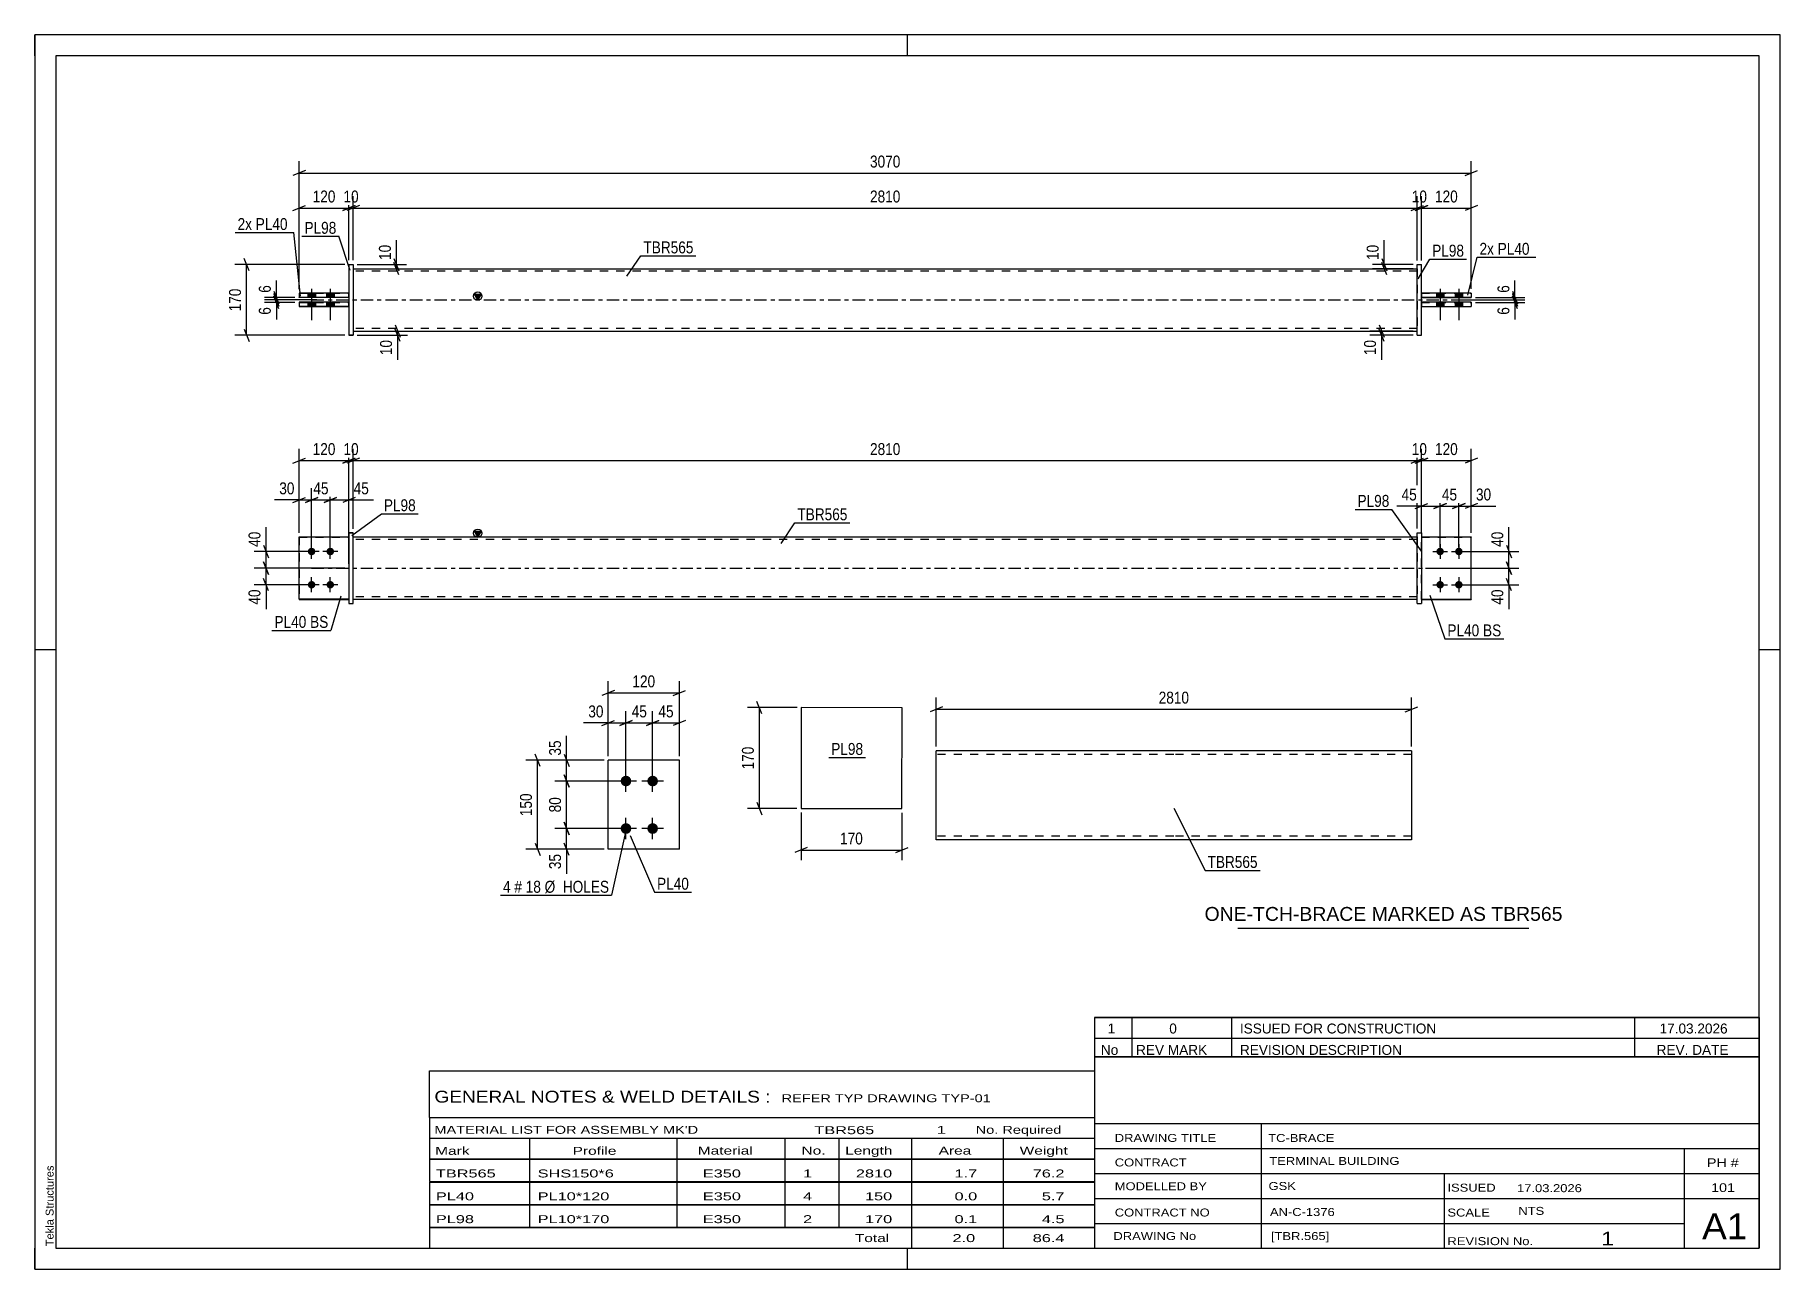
# Paper-space layout 'Layout1' of a CAD drawing. Header units: millimetres. Extents: x 0 to 420, y 0 to 297.
# The model-space entities are those that its viewports show. They can reach past a viewport. Long polylines and large blocks are cut down to what shows.
import ezdxf

# ---------------------------------------------------------------- set-up
doc = ezdxf.new("R2010")
doc.units = ezdxf.units.MM
doc.linetypes.add('DXK_LINE_DOT2', pattern=[3.9198, 1.9599, -1.9599])
doc.linetypes.add('DXK_LINE_DOT3', pattern=[5.9187, 2.979, -0.9799, 0.9799, -0.9799])
doc.layers.add('Viewport layer', color=7, linetype='Continuous', plot=False)
doc.styles.add('Arial', font='ARIAL.TTF', dxfattribs={"height": 0.2})
doc.styles.add('Arial Narrow', font='ARIALN.TTF', dxfattribs={"height": 0.2})

# ---------------------------------------------------------------- blocks, each defined once
blk = doc.blocks.new('Unknown-582686256-1133')
at = {"color": 5, "linetype": 'Continuous'}
for p, q in [((420, 297), (0, 297)), ((0, 297), (0, 0)), ((0, 292), (0, 297)), ((210, 292), (210, 297)), ((420, 0), (420, 297)), ((415, 292), (5, 292)), ((5, 292), (5, 5)), ((415, 5), (415, 292)), ((5, 149), (0, 149)), ((420, 149), (415, 149)), ((0, 0), (0, 5)), ((5, 5), (415, 5)), ((210, 0), (210, 5)), ((0, 0), (420, 0))]:
    blk.add_line(p, q, dxfattribs=at)
at = {"color": 174, "linetype": 'Continuous', "style": 'Arial'}
blk.add_text('Tekla Structures', height=1.9102, rotation=90, dxfattribs=at).set_placement((4.5, 5.5))
blk = doc.blocks.new('Part-582686256-2119 - 2115')
at = {"color": 2, "linetype": 'Continuous'}
for p, q in [((184.41, 135.12), (184.37, 110.84)), ((208.69, 135.09), (184.41, 135.12)), ((208.66, 110.8), (208.69, 135.09)), ((184.37, 110.84), (208.66, 110.8))]:
    blk.add_line(p, q, dxfattribs=at)
blk = doc.blocks.new('Part-582686256-1702 - 1676')
at = {"color": 7, "linetype": 'DXK_LINE_DOT2'}
for p, q in [((333.69, 161.17), (333.69, 176.18)), ((333.69, 176.18), (345.69, 176.18)), ((333.69, 176.17), (345.69, 176.17)), ((345.69, 176.18), (345.69, 176.17)), ((345.69, 161.18), (345.69, 176.18)), ((333.69, 161.18), (333.69, 161.17))]:
    blk.add_line(p, q, dxfattribs=at)
at = {"color": 2, "linetype": 'Continuous'}
for p, q in [((333.69, 161.18), (345.69, 161.18)), ((333.69, 161.17), (345.69, 161.17)), ((345.69, 161.18), (345.69, 161.18)), ((345.69, 161.18), (345.69, 161.17)), ((345.69, 161.17), (345.69, 161.18))]:
    blk.add_line(p, q, dxfattribs=at)
blk = doc.blocks.new('Part-582686256-1707 - 1676')
at = {"color": 2, "linetype": 'Continuous'}
for p, q in [((333.69, 176.18), (345.69, 176.18)), ((345.69, 161.18), (345.69, 176.18)), ((333.69, 161.18), (345.69, 161.18)), ((333.69, 161.18), (345.69, 161.18))]:
    blk.add_line(p, q, dxfattribs=at)
at = {"color": 7, "linetype": 'DXK_LINE_DOT2'}
for p, q in [((333.69, 176.18), (345.69, 176.18)), ((333.69, 161.18), (333.69, 176.18)), ((345.69, 176.18), (345.69, 176.18)), ((333.69, 161.18), (333.69, 161.18))]:
    blk.add_line(p, q, dxfattribs=at)
blk = doc.blocks.new('Part-582686256-1712 - 1676')
at = {"color": 2, "linetype": 'Continuous'}
for p, q in [((332.69, 177.21), (333.69, 177.21)), ((332.69, 160.21), (332.69, 177.21)), ((333.69, 177.21), (333.69, 160.15)), ((332.69, 160.21), (332.69, 160.15)), ((332.69, 160.15), (332.69, 160.21)), ((332.69, 160.21), (333.69, 160.21)), ((332.69, 160.15), (333.69, 160.15))]:
    blk.add_line(p, q, dxfattribs=at)
at = {"color": 7, "linetype": 'DXK_LINE_DOT2'}
blk.add_line((332.69, 177.15), (333.69, 177.15), dxfattribs=at)
blk = doc.blocks.new('Part-582686256-1717 - 1676')
at = {"color": 7, "linetype": 'DXK_LINE_DOT2'}
for p, q in [((63.59, 176.18), (75.59, 176.18)), ((63.59, 176.18), (63.59, 161.18)), ((63.59, 176.17), (75.59, 176.17)), ((75.59, 176.17), (75.59, 176.18)), ((75.59, 176.18), (75.59, 161.17))]:
    blk.add_line(p, q, dxfattribs=at)
at = {"color": 2, "linetype": 'Continuous'}
for p, q in [((75.59, 161.18), (63.59, 161.18)), ((63.59, 161.18), (63.59, 161.17)), ((63.59, 161.18), (63.59, 161.18)), ((63.59, 161.18), (63.59, 161.17)), ((63.59, 161.17), (75.59, 161.17))]:
    blk.add_line(p, q, dxfattribs=at)
blk = doc.blocks.new('Part-582686256-1722 - 1676')
at = {"color": 2, "linetype": 'Continuous'}
for p, q in [((63.59, 176.18), (75.59, 176.18)), ((63.59, 161.18), (63.59, 176.18)), ((63.59, 161.18), (75.59, 161.18)), ((75.59, 161.18), (63.59, 161.18)), ((63.59, 161.18), (63.59, 161.18))]:
    blk.add_line(p, q, dxfattribs=at)
at = {"color": 7, "linetype": 'DXK_LINE_DOT2'}
for p, q in [((63.59, 176.18), (75.59, 176.18)), ((75.59, 176.18), (75.59, 176.18)), ((75.59, 176.18), (75.59, 161.18))]:
    blk.add_line(p, q, dxfattribs=at)
blk = doc.blocks.new('Part-582686256-1727 - 1676')
at = {"color": 2, "linetype": 'Continuous'}
for p, q in [((76.59, 177.21), (75.59, 177.21)), ((75.59, 177.21), (75.59, 160.15)), ((76.59, 160.15), (76.59, 177.21)), ((75.59, 160.21), (76.59, 160.21)), ((75.59, 160.15), (76.59, 160.15)), ((76.59, 160.21), (76.59, 160.15))]:
    blk.add_line(p, q, dxfattribs=at)
at = {"color": 7, "linetype": 'DXK_LINE_DOT2'}
blk.add_line((75.59, 177.15), (76.59, 177.15), dxfattribs=at)
blk = doc.blocks.new('Part-582686256-1732 - 1676')
at = {"linetype": 'Continuous'}
blk.add_hatch(color=2, dxfattribs=at).paths.add_polyline_path([(106.59, 176.18), (105.79, 177.58), (107.39, 177.58)])
at = {"color": 2, "linetype": 'Continuous'}
for p, q in [((106.59, 176.18), (105.79, 177.58)), ((105.79, 177.58), (107.39, 177.58)), ((107.39, 177.58), (106.59, 176.18)), ((76.59, 176.18), (204.59, 176.18)), ((204.69, 176.18), (332.69, 176.18)), ((76.59, 161.18), (204.59, 161.18)), ((204.69, 161.18), (332.69, 161.18))]:
    blk.add_line(p, q, dxfattribs=at)
at = {"color": 7, "linetype": 'DXK_LINE_DOT2'}
for p, q in [((76.59, 161.18), (76.59, 176.18)), ((204.59, 175.58), (76.59, 175.58)), ((332.69, 175.58), (204.69, 175.58)), ((332.69, 176.18), (332.69, 161.18)), ((204.59, 161.78), (76.59, 161.78)), ((332.69, 161.78), (204.69, 161.78))]:
    blk.add_line(p, q, dxfattribs=at)
at = {"color": 7, "linetype": 'DXK_LINE_DOT3'}
for p, q in [((66.59, 168.68), (204.59, 168.68)), ((204.69, 168.68), (342.69, 168.68))]:
    blk.add_line(p, q, dxfattribs=at)
at = {"color": 2, "linetype": 'Continuous'}
blk.add_circle((106.59, 177.08), 1, dxfattribs=at)
blk = doc.blocks.new('Bolt-582686256-1733 - 1676')
at = {"linetype": 'Continuous'}
for points in [[(338.19, 173.58), (338.37, 173.56), (338.55, 173.51), (338.72, 173.41), (338.86, 173.29), (338.97, 173.13), (339.04, 172.96), (339.08, 172.78), (339.08, 172.59), (339.04, 172.41), (338.97, 172.23), (338.86, 172.08), (338.72, 171.96), (338.55, 171.86), (338.37, 171.8), (338.19, 171.78), (338, 171.8), (337.82, 171.86), (337.66, 171.96), (337.52, 172.08), (337.41, 172.23), (337.33, 172.41), (337.29, 172.59), (337.29, 172.78), (337.33, 172.96), (337.41, 173.13), (337.52, 173.29), (337.66, 173.41), (337.82, 173.51), (338, 173.56)], [(342.69, 173.58), (342.87, 173.56), (343.05, 173.51), (343.22, 173.41), (343.36, 173.29), (343.47, 173.13), (343.54, 172.96), (343.58, 172.78), (343.58, 172.59), (343.54, 172.41), (343.47, 172.23), (343.36, 172.08), (343.22, 171.96), (343.05, 171.86), (342.87, 171.8), (342.69, 171.78), (342.5, 171.8), (342.32, 171.86), (342.16, 171.96), (342.02, 172.08), (341.91, 172.23), (341.83, 172.41), (341.79, 172.59), (341.79, 172.78), (341.83, 172.96), (341.91, 173.13), (342.02, 173.29), (342.16, 173.41), (342.32, 173.51), (342.5, 173.56)], [(338.19, 165.58), (338.37, 165.56), (338.55, 165.51), (338.72, 165.41), (338.86, 165.29), (338.97, 165.13), (339.04, 164.96), (339.08, 164.78), (339.08, 164.59), (339.04, 164.41), (338.97, 164.23), (338.86, 164.08), (338.72, 163.96), (338.55, 163.86), (338.37, 163.8), (338.19, 163.78), (338, 163.8), (337.82, 163.86), (337.66, 163.96), (337.52, 164.08), (337.41, 164.23), (337.33, 164.41), (337.29, 164.59), (337.29, 164.78), (337.33, 164.96), (337.41, 165.13), (337.52, 165.29), (337.66, 165.41), (337.82, 165.51), (338, 165.56)], [(342.69, 165.58), (342.87, 165.56), (343.05, 165.51), (343.22, 165.41), (343.36, 165.29), (343.47, 165.13), (343.54, 164.96), (343.58, 164.78), (343.58, 164.59), (343.54, 164.41), (343.47, 164.23), (343.36, 164.08), (343.22, 163.96), (343.05, 163.86), (342.87, 163.8), (342.69, 163.78), (342.5, 163.8), (342.32, 163.86), (342.16, 163.96), (342.02, 164.08), (341.91, 164.23), (341.83, 164.41), (341.79, 164.59), (341.79, 164.78), (341.83, 164.96), (341.91, 165.13), (342.02, 165.29), (342.16, 165.41), (342.32, 165.51), (342.5, 165.56)]]:
    blk.add_hatch(color=1, dxfattribs=at).paths.add_polyline_path(points)
at = {"color": 1, "linetype": 'Continuous'}
for p, q in [((336.39, 172.68), (339.99, 172.68)), ((338.19, 174.48), (338.19, 170.88)), ((340.89, 172.68), (344.49, 172.68)), ((342.69, 174.48), (342.69, 170.88)), ((336.39, 164.68), (339.99, 164.68)), ((338.19, 166.48), (338.19, 162.88)), ((340.89, 164.68), (344.49, 164.68)), ((342.69, 166.48), (342.69, 162.88))]:
    blk.add_line(p, q, dxfattribs=at)
blk = doc.blocks.new('Bolt-582686256-1734 - 1676')
at = {"linetype": 'Continuous'}
for points in [[(66.59, 171.78), (66.4, 171.8), (66.22, 171.86), (66.06, 171.96), (65.92, 172.08), (65.81, 172.23), (65.73, 172.41), (65.69, 172.59), (65.69, 172.78), (65.73, 172.96), (65.81, 173.13), (65.92, 173.29), (66.06, 173.41), (66.22, 173.51), (66.4, 173.56), (66.59, 173.58), (66.77, 173.56), (66.95, 173.51), (67.12, 173.41), (67.26, 173.29), (67.37, 173.13), (67.44, 172.96), (67.48, 172.78), (67.48, 172.59), (67.44, 172.41), (67.37, 172.23), (67.26, 172.08), (67.12, 171.96), (66.95, 171.86), (66.77, 171.8)], [(71.09, 171.78), (70.9, 171.8), (70.72, 171.86), (70.56, 171.96), (70.42, 172.08), (70.31, 172.23), (70.23, 172.41), (70.19, 172.59), (70.19, 172.78), (70.23, 172.96), (70.31, 173.13), (70.42, 173.29), (70.56, 173.41), (70.72, 173.51), (70.9, 173.56), (71.09, 173.58), (71.27, 173.56), (71.45, 173.51), (71.62, 173.41), (71.76, 173.29), (71.87, 173.13), (71.94, 172.96), (71.98, 172.78), (71.98, 172.59), (71.94, 172.41), (71.87, 172.23), (71.76, 172.08), (71.62, 171.96), (71.45, 171.86), (71.27, 171.8)], [(66.59, 163.78), (66.4, 163.8), (66.22, 163.86), (66.06, 163.96), (65.92, 164.08), (65.81, 164.23), (65.73, 164.41), (65.69, 164.59), (65.69, 164.78), (65.73, 164.96), (65.81, 165.13), (65.92, 165.29), (66.06, 165.41), (66.22, 165.51), (66.4, 165.56), (66.59, 165.58), (66.77, 165.56), (66.95, 165.51), (67.12, 165.41), (67.26, 165.29), (67.37, 165.13), (67.44, 164.96), (67.48, 164.78), (67.48, 164.59), (67.44, 164.41), (67.37, 164.23), (67.26, 164.08), (67.12, 163.96), (66.95, 163.86), (66.77, 163.8)], [(71.09, 163.78), (70.9, 163.8), (70.72, 163.86), (70.56, 163.96), (70.42, 164.08), (70.31, 164.23), (70.23, 164.41), (70.19, 164.59), (70.19, 164.78), (70.23, 164.96), (70.31, 165.13), (70.42, 165.29), (70.56, 165.41), (70.72, 165.51), (70.9, 165.56), (71.09, 165.58), (71.27, 165.56), (71.45, 165.51), (71.62, 165.41), (71.76, 165.29), (71.87, 165.13), (71.94, 164.96), (71.98, 164.78), (71.98, 164.59), (71.94, 164.41), (71.87, 164.23), (71.76, 164.08), (71.62, 163.96), (71.45, 163.86), (71.27, 163.8)]]:
    blk.add_hatch(color=1, dxfattribs=at).paths.add_polyline_path(points)
at = {"color": 1, "linetype": 'Continuous'}
for p, q in [((68.39, 172.68), (64.79, 172.68)), ((66.59, 170.88), (66.59, 174.48)), ((72.89, 172.68), (69.29, 172.68)), ((71.09, 170.88), (71.09, 174.48)), ((68.39, 164.68), (64.79, 164.68)), ((66.59, 162.88), (66.59, 166.48)), ((72.89, 164.68), (69.29, 164.68)), ((71.09, 162.88), (71.09, 166.48))]:
    blk.add_line(p, q, dxfattribs=at)
blk = doc.blocks.new('Part-582686256-1425 - 1360')
at = {"color": 2, "linetype": 'Continuous'}
for p, q in [((75.59, 241.77), (76.59, 241.77)), ((75.59, 241.77), (75.59, 224.77)), ((76.59, 241.77), (76.59, 224.71)), ((76.59, 224.77), (75.59, 224.77)), ((75.59, 224.77), (75.59, 224.71)), ((75.59, 224.77), (75.59, 224.71)), ((75.59, 224.71), (76.59, 224.71))]:
    blk.add_line(p, q, dxfattribs=at)
at = {"color": 7, "linetype": 'DXK_LINE_DOT2'}
for p, q in [((75.59, 241.71), (76.59, 241.71)), ((76.59, 241.71), (76.59, 241.77))]:
    blk.add_line(p, q, dxfattribs=at)
blk = doc.blocks.new('Part-582686256-1393 - 1360')
at = {"color": 2, "linetype": 'Continuous'}
for p, q in [((345.69, 234.87), (333.69, 234.87)), ((333.69, 233.87), (345.69, 233.87)), ((333.69, 233.82), (345.69, 233.82)), ((345.69, 234.87), (345.69, 233.82))]:
    blk.add_line(p, q, dxfattribs=at)
at = {"color": 7, "linetype": 'DXK_LINE_DOT2'}
for p, q in [((333.69, 234.87), (333.69, 233.82)), ((333.69, 234.82), (345.69, 234.82))]:
    blk.add_line(p, q, dxfattribs=at)
blk = doc.blocks.new('Part-582686256-1410 - 1360')
at = {"linetype": 'Continuous'}
blk.add_hatch(color=2, dxfattribs=at).paths.add_polyline_path([(106.59, 233.24), (105.79, 234.64), (107.39, 234.64)])
at = {"color": 2, "linetype": 'Continuous'}
for p, q in [((76.59, 240.74), (204.59, 240.74)), ((204.69, 240.74), (332.69, 240.74)), ((106.59, 233.24), (105.79, 234.64)), ((105.79, 234.64), (107.39, 234.64)), ((107.39, 234.64), (106.59, 233.24)), ((76.59, 225.74), (204.59, 225.74)), ((204.69, 225.74), (332.69, 225.74))]:
    blk.add_line(p, q, dxfattribs=at)
at = {"color": 7, "linetype": 'DXK_LINE_DOT2'}
for p, q in [((76.59, 240.74), (76.59, 225.74)), ((204.59, 240.14), (76.59, 240.14)), ((332.69, 240.14), (204.69, 240.14)), ((332.69, 240.74), (332.69, 225.74)), ((204.59, 226.34), (76.59, 226.34)), ((332.69, 226.34), (204.69, 226.34))]:
    blk.add_line(p, q, dxfattribs=at)
at = {"color": 7, "linetype": 'DXK_LINE_DOT3'}
for p, q in [((66.59, 233.24), (204.59, 233.24)), ((204.69, 233.24), (342.69, 233.24))]:
    blk.add_line(p, q, dxfattribs=at)
at = {"color": 2, "linetype": 'Continuous'}
blk.add_circle((106.59, 234.14), 1, dxfattribs=at)
blk = doc.blocks.new('Bolt-582686256-1394 - 1360')
at = {"linetype": 'Continuous'}
for points in [[(65.69, 233.86), (67.49, 233.86), (67.49, 234.86), (65.69, 234.86)], [(65.69, 233.83), (67.49, 233.83), (67.49, 234.83), (65.69, 234.83)], [(65.69, 231.66), (67.49, 231.66), (67.49, 232.66), (65.69, 232.66)], [(65.69, 231.63), (67.49, 231.63), (67.49, 232.63), (65.69, 232.63)], [(70.19, 233.86), (71.99, 233.86), (71.99, 234.86), (70.19, 234.86)], [(70.19, 233.83), (71.99, 233.83), (71.99, 234.83), (70.19, 234.83)], [(70.19, 231.66), (71.99, 231.66), (71.99, 232.66), (70.19, 232.66)], [(70.19, 231.63), (71.99, 231.63), (71.99, 232.63), (70.19, 232.63)]]:
    blk.add_hatch(color=1, dxfattribs=at).paths.add_polyline_path(points)
at = {"color": 1, "linetype": 'Continuous'}
for p, q in [((66.59, 235.86), (66.59, 228.36)), ((66.59, 235.83), (66.59, 228.33)), ((71.09, 235.86), (71.09, 228.36)), ((71.09, 235.83), (71.09, 228.33)), ((65.69, 234.86), (65.69, 233.86)), ((65.69, 234.83), (65.69, 233.83)), ((65.69, 232.66), (65.69, 231.66)), ((65.69, 232.63), (65.69, 231.63)), ((67.49, 234.86), (67.49, 233.86)), ((67.49, 234.83), (67.49, 233.83)), ((67.49, 232.66), (67.49, 231.66)), ((67.49, 232.63), (67.49, 231.63)), ((70.19, 234.86), (70.19, 233.86)), ((70.19, 234.83), (70.19, 233.83)), ((70.19, 232.66), (70.19, 231.66)), ((70.19, 232.63), (70.19, 231.63)), ((71.99, 234.86), (71.99, 233.86)), ((71.99, 234.83), (71.99, 233.83)), ((71.99, 232.66), (71.99, 231.66)), ((71.99, 232.63), (71.99, 231.63))]:
    blk.add_line(p, q, dxfattribs=at)
blk = doc.blocks.new('Bolt-582686256-1395 - 1360')
at = {"linetype": 'Continuous'}
for points in [[(339.09, 234.86), (337.29, 234.86), (337.29, 233.86), (339.09, 233.86)], [(339.09, 234.83), (337.29, 234.83), (337.29, 233.83), (339.09, 233.83)], [(339.09, 232.66), (337.29, 232.66), (337.29, 231.66), (339.09, 231.66)], [(339.09, 232.63), (337.29, 232.63), (337.29, 231.63), (339.09, 231.63)], [(343.59, 234.86), (341.79, 234.86), (341.79, 233.86), (343.59, 233.86)], [(343.59, 234.83), (341.79, 234.83), (341.79, 233.83), (343.59, 233.83)], [(343.59, 232.66), (341.79, 232.66), (341.79, 231.66), (343.59, 231.66)], [(343.59, 232.63), (341.79, 232.63), (341.79, 231.63), (343.59, 231.63)]]:
    blk.add_hatch(color=1, dxfattribs=at).paths.add_polyline_path(points)
at = {"color": 1, "linetype": 'Continuous'}
for p, q in [((338.19, 235.86), (338.19, 228.36)), ((338.19, 235.83), (338.19, 228.33)), ((342.69, 235.86), (342.69, 228.36)), ((342.69, 235.83), (342.69, 228.33)), ((337.29, 234.86), (337.29, 233.86)), ((337.29, 234.83), (337.29, 233.83)), ((337.29, 232.66), (337.29, 231.66)), ((337.29, 232.63), (337.29, 231.63)), ((339.09, 234.86), (339.09, 233.86)), ((339.09, 234.83), (339.09, 233.83)), ((339.09, 232.66), (339.09, 231.66)), ((339.09, 232.63), (339.09, 231.63)), ((341.79, 234.86), (341.79, 233.86)), ((341.79, 234.83), (341.79, 233.83)), ((341.79, 232.66), (341.79, 231.66)), ((341.79, 232.63), (341.79, 231.63)), ((343.59, 234.86), (343.59, 233.86)), ((343.59, 234.83), (343.59, 233.83)), ((343.59, 232.66), (343.59, 231.66)), ((343.59, 232.63), (343.59, 231.63))]:
    blk.add_line(p, q, dxfattribs=at)
blk = doc.blocks.new('Part-582686256-1430 - 1360')
at = {"color": 2, "linetype": 'Continuous'}
for p, q in [((75.59, 232.67), (63.59, 232.67)), ((63.59, 232.67), (63.59, 231.67)), ((63.59, 231.67), (75.59, 231.67)), ((63.59, 231.62), (63.59, 231.67)), ((63.59, 231.67), (63.59, 231.62)), ((75.59, 231.62), (63.59, 231.62))]:
    blk.add_line(p, q, dxfattribs=at)
at = {"color": 7, "linetype": 'DXK_LINE_DOT2'}
for p, q in [((63.59, 232.62), (75.59, 232.62)), ((75.59, 231.62), (75.59, 232.67))]:
    blk.add_line(p, q, dxfattribs=at)
blk = doc.blocks.new('Part-582686256-1435 - 1360')
at = {"color": 2, "linetype": 'Continuous'}
for p, q in [((75.59, 234.87), (63.59, 234.87)), ((63.59, 234.87), (63.59, 233.87)), ((63.59, 233.87), (75.59, 233.87)), ((63.59, 233.82), (63.59, 233.87)), ((63.59, 233.87), (63.59, 233.82)), ((75.59, 233.82), (63.59, 233.82))]:
    blk.add_line(p, q, dxfattribs=at)
at = {"color": 7, "linetype": 'DXK_LINE_DOT2'}
for p, q in [((63.59, 234.82), (75.59, 234.82)), ((75.59, 233.82), (75.59, 234.87))]:
    blk.add_line(p, q, dxfattribs=at)
blk = doc.blocks.new('Part-582686256-1440 - 1360')
at = {"color": 2, "linetype": 'Continuous'}
for p, q in [((332.69, 224.77), (332.69, 241.77)), ((332.69, 241.77), (333.69, 241.77)), ((333.69, 224.77), (333.69, 241.77)), ((332.69, 224.77), (333.69, 224.77)), ((332.69, 224.77), (332.69, 224.71)), ((332.69, 224.71), (332.69, 224.77)), ((332.69, 224.71), (333.69, 224.71)), ((333.69, 224.71), (333.69, 224.77)), ((333.69, 224.77), (333.69, 224.71))]:
    blk.add_line(p, q, dxfattribs=at)
at = {"color": 7, "linetype": 'DXK_LINE_DOT2'}
for q in [(332.69, 241.77), (333.69, 241.71)]:
    blk.add_line((332.69, 241.71), q, dxfattribs=at)
blk = doc.blocks.new('Part-582686256-1445 - 1360')
at = {"color": 2, "linetype": 'Continuous'}
for p, q in [((345.69, 232.67), (333.69, 232.67)), ((333.69, 231.67), (345.69, 231.67)), ((333.69, 231.62), (345.69, 231.62)), ((345.69, 232.67), (345.69, 231.62))]:
    blk.add_line(p, q, dxfattribs=at)
at = {"color": 7, "linetype": 'DXK_LINE_DOT2'}
for p, q in [((333.69, 232.67), (333.69, 231.62)), ((333.69, 232.62), (345.69, 232.62))]:
    blk.add_line(p, q, dxfattribs=at)
blk = doc.blocks.new('Part-582686256-2098 - 2092')
at = {"color": 2, "linetype": 'Continuous'}
for p, q in [((274.06, 124.73), (216.92, 124.73)), ((216.92, 103.43), (216.92, 124.73)), ((331.3, 124.73), (274.16, 124.73)), ((331.3, 124.73), (331.3, 124.6)), ((331.3, 124.6), (331.3, 123.02)), ((331.3, 123.02), (331.3, 103.3)), ((216.92, 103.3), (216.92, 103.43)), ((274.06, 103.3), (216.92, 103.3)), ((331.3, 103.3), (274.16, 103.3))]:
    blk.add_line(p, q, dxfattribs=at)
at = {"color": 7, "linetype": 'DXK_LINE_DOT2'}
for p, q in [((274.06, 123.87), (216.92, 123.87)), ((331.3, 123.87), (274.16, 123.87)), ((331.3, 124.23), (331.3, 123.02)), ((216.92, 104.16), (216.92, 104.22)), ((274.06, 104.16), (216.92, 104.16)), ((216.92, 103.3), (216.92, 103.3)), ((331.3, 104.16), (274.16, 104.16)), ((331.3, 104.22), (331.3, 104.36)), ((331.3, 104.16), (331.3, 104.22)), ((331.3, 104.16), (331.3, 104.22))]:
    blk.add_line(p, q, dxfattribs=at)
blk = doc.blocks.new('Bolt-582686256-3823 - 3821')
at = {"linetype": 'Continuous'}
for points in [[(142.25, 116.16, -1), (142.25, 118.73, -1)], [(148.67, 116.16, -1), (148.67, 118.73, -1)], [(142.25, 104.73, -1), (142.25, 107.31, -1)], [(148.67, 104.73, -1), (148.67, 107.31, -1)]]:
    blk.add_hatch(color=1, dxfattribs=at).paths.add_polyline_path(points)
at = {"color": 1, "linetype": 'Continuous'}
for p, q in [((142.25, 114.88), (142.25, 120.02)), ((148.67, 114.88), (148.67, 120.02)), ((144.82, 117.45), (139.67, 117.45)), ((151.25, 117.45), (146.1, 117.45)), ((144.82, 106.02), (139.67, 106.02)), ((142.25, 103.45), (142.25, 108.59)), ((151.25, 106.02), (146.1, 106.02)), ((148.67, 103.45), (148.67, 108.59))]:
    blk.add_line(p, q, dxfattribs=at)
blk = doc.blocks.new('Part-582686256-3822 - 3821')
at = {"color": 2, "linetype": 'Continuous'}
for p, q in [((155.1, 122.45), (137.96, 122.45)), ((137.96, 101.02), (137.96, 122.45)), ((155.1, 101.02), (155.1, 122.45)), ((155.1, 101.02), (137.96, 101.02))]:
    blk.add_line(p, q, dxfattribs=at)
blk = doc.blocks.new('StraightDimension-582686256-2121 - 2115')
at = {"color": 7, "linetype": 'Continuous'}
for p, q in [((183.41, 135.12), (171.52, 135.12)), ((174.97, 133.62), (173.77, 136.62)), ((174.37, 110.84), (174.37, 135.12)), ((183.37, 110.84), (171.52, 110.84)), ((173.77, 112.34), (174.97, 109.34))]:
    blk.add_line(p, q, dxfattribs=at)
at = {"color": 0}
blk.add_wipeout([(173.62, 126.32), (169.42, 126.32), (169.42, 119.64), (173.62, 119.64)], dxfattribs=at)
at = {"color": 3, "style": 'Arial Narrow'}
blk.add_text('170', height=2.863, rotation=90.0002, dxfattribs=at).set_placement((173.02, 120.24))
blk = doc.blocks.new('StraightDimension-582686256-2128 - 2115')
at = {"color": 7, "linetype": 'Continuous'}
for p, q in [((184.37, 109.84), (184.37, 98.44)), ((208.66, 109.8), (208.66, 98.44)), ((185.87, 101.44), (182.87, 100.24)), ((184.37, 100.84), (208.66, 100.84)), ((207.16, 100.24), (210.16, 101.44))]:
    blk.add_line(p, q, dxfattribs=at)
at = {"color": 0}
blk.add_wipeout([(199.86, 101.59), (199.86, 105.79), (193.17, 105.79), (193.17, 101.59)], dxfattribs=at)
at = {"color": 3, "style": 'Arial Narrow'}
blk.add_text('170', height=2.863, dxfattribs=at).set_placement((193.77, 102.19))
blk = doc.blocks.new('StraightDimension-582686256-1836 - 1676')
at = {"color": 7, "linetype": 'Continuous'}
for p, q in [((69.59, 184.5), (72.59, 185.7)), ((71.09, 173.68), (71.09, 187.95)), ((71.09, 185.1), (75.59, 185.1)), ((77.09, 185.7), (74.09, 184.5)), ((75.59, 177.18), (75.59, 187.95))]:
    blk.add_line(p, q, dxfattribs=at)
at = {"color": 0}
blk.add_wipeout([(80.97, 185.85), (80.97, 190.05), (76.11, 190.05), (76.11, 185.85)], dxfattribs=at)
at = {"color": 7, "linetype": 'Continuous'}
blk.add_line((75.59, 185.1), (81.49, 185.1), dxfattribs=at)
blk.add_line((75.59, 185.1), (81.49, 185.1), dxfattribs=at)
at = {"color": 3, "style": 'Arial Narrow'}
blk.add_text('45', height=2.863, dxfattribs=at).set_placement((76.71, 186.45))
blk = doc.blocks.new('StraightDimension-582686256-1807 - 1676')
at = {"color": 7, "linetype": 'Continuous'}
for p, q in [((342.69, 173.68), (342.69, 186.47)), ((345.69, 177.18), (345.69, 186.47)), ((341.19, 183.02), (344.19, 184.22)), ((342.69, 183.62), (345.69, 183.62)), ((347.19, 184.22), (344.19, 183.02))]:
    blk.add_line(p, q, dxfattribs=at)
at = {"color": 0}
blk.add_wipeout([(351.07, 184.37), (351.07, 188.57), (346.21, 188.57), (346.21, 184.37)], dxfattribs=at)
at = {"color": 7, "linetype": 'Continuous'}
blk.add_line((345.69, 183.62), (351.59, 183.62), dxfattribs=at)
blk.add_line((345.69, 183.62), (351.59, 183.62), dxfattribs=at)
at = {"color": 3, "style": 'Arial Narrow'}
blk.add_text('30', height=2.863, dxfattribs=at).set_placement((346.81, 184.97))
blk = doc.blocks.new('StraightDimension-582686256-1738 - 1676')
at = {"color": 7, "linetype": 'Continuous'}
for p, q in [((63.59, 177.18), (63.59, 197.4)), ((75.59, 169.68), (75.59, 197.4)), ((62.09, 193.95), (65.09, 195.15)), ((63.59, 194.55), (75.59, 194.55)), ((77.09, 195.15), (74.09, 193.95))]:
    blk.add_line(p, q, dxfattribs=at)
at = {"color": 0}
blk.add_wipeout([(72.93, 195.3), (72.93, 199.5), (66.25, 199.5), (66.25, 195.3)], dxfattribs=at)
at = {"color": 3, "style": 'Arial Narrow'}
blk.add_text('120', height=2.863, dxfattribs=at).set_placement((66.85, 195.9))
blk = doc.blocks.new('StraightDimension-582686256-1747 - 1676')
at = {"color": 7, "linetype": 'Continuous'}
for p, q in [((75.59, 169.68), (75.59, 197.4)), ((76.59, 178.15), (76.59, 197.4)), ((74.09, 193.95), (77.09, 195.15)), ((78.09, 195.15), (75.09, 193.95)), ((75.59, 194.55), (76.59, 194.55))]:
    blk.add_line(p, q, dxfattribs=at)
at = {"color": 0}
blk.add_wipeout([(78.52, 195.3), (78.52, 199.5), (73.66, 199.5), (73.66, 195.3)], dxfattribs=at)
at = {"color": 3, "style": 'Arial Narrow'}
blk.add_text('10', height=2.863, dxfattribs=at).set_placement((74.26, 195.9))
blk = doc.blocks.new('StraightDimension-582686256-1754 - 1676')
at = {"color": 7, "linetype": 'Continuous'}
for p, q in [((76.59, 178.15), (76.59, 197.4)), ((332.69, 178.21), (332.69, 197.4)), ((78.09, 195.15), (75.09, 193.95)), ((76.59, 194.55), (332.69, 194.55)), ((331.19, 193.95), (334.19, 195.15))]:
    blk.add_line(p, q, dxfattribs=at)
at = {"color": 0}
blk.add_wipeout([(208.89, 195.3), (208.89, 199.5), (200.38, 199.5), (200.38, 195.3)], dxfattribs=at)
at = {"color": 3, "style": 'Arial Narrow'}
blk.add_text('2810', height=2.863, dxfattribs=at).set_placement((200.98, 195.9))
blk = doc.blocks.new('StraightDimension-582686256-1760 - 1676')
at = {"color": 7, "linetype": 'Continuous'}
for p, q in [((332.69, 178.21), (332.69, 197.4)), ((333.69, 177.18), (333.69, 197.4)), ((331.19, 193.95), (334.19, 195.15)), ((335.19, 195.15), (332.19, 193.95)), ((332.69, 194.55), (333.69, 194.55))]:
    blk.add_line(p, q, dxfattribs=at)
at = {"color": 0}
blk.add_wipeout([(335.62, 195.3), (335.62, 199.5), (330.76, 199.5), (330.76, 195.3)], dxfattribs=at)
at = {"color": 3, "style": 'Arial Narrow'}
blk.add_text('10', height=2.863, dxfattribs=at).set_placement((331.36, 195.9))
blk = doc.blocks.new('StraightDimension-582686256-1770 - 1676')
at = {"color": 7, "linetype": 'Continuous'}
for p, q in [((333.69, 177.18), (333.69, 197.4)), ((345.69, 177.18), (345.69, 197.4)), ((332.19, 193.95), (335.19, 195.15)), ((333.69, 194.55), (345.69, 194.55)), ((347.19, 195.15), (344.19, 193.95))]:
    blk.add_line(p, q, dxfattribs=at)
at = {"color": 0}
blk.add_wipeout([(343.03, 195.3), (343.03, 199.5), (336.35, 199.5), (336.35, 195.3)], dxfattribs=at)
at = {"color": 3, "style": 'Arial Narrow'}
blk.add_text('120', height=2.863, dxfattribs=at).set_placement((336.95, 195.9))
blk = doc.blocks.new('StraightDimension-582686256-1785 - 1676')
at = {"color": 7, "linetype": 'Continuous'}
for p, q in [((333.69, 177.18), (333.69, 186.47)), ((338.19, 173.68), (338.19, 186.47)), ((332.19, 183.02), (335.19, 184.22)), ((333.69, 183.62), (338.19, 183.62)), ((339.69, 184.22), (336.69, 183.02))]:
    blk.add_line(p, q, dxfattribs=at)
at = {"color": 0}
blk.add_wipeout([(333.16, 184.37), (333.16, 188.57), (328.31, 188.57), (328.31, 184.37)], dxfattribs=at)
at = {"color": 7, "linetype": 'Continuous'}
blk.add_line((333.69, 183.62), (327.78, 183.62), dxfattribs=at)
blk.add_line((333.69, 183.62), (327.78, 183.62), dxfattribs=at)
at = {"color": 3, "style": 'Arial Narrow'}
blk.add_text('45', height=2.863, dxfattribs=at).set_placement((328.91, 184.97))
blk = doc.blocks.new('StraightDimension-582686256-1798 - 1676')
at = {"color": 7, "linetype": 'Continuous'}
for p, q in [((338.19, 173.68), (338.19, 186.47)), ((342.69, 173.68), (342.69, 186.47)), ((336.69, 183.02), (339.69, 184.22)), ((338.19, 183.62), (342.69, 183.62)), ((344.19, 184.22), (341.19, 183.02))]:
    blk.add_line(p, q, dxfattribs=at)
at = {"color": 0}
blk.add_wipeout([(342.87, 184.37), (342.87, 188.57), (338.01, 188.57), (338.01, 184.37)], dxfattribs=at)
at = {"color": 3, "style": 'Arial Narrow'}
blk.add_text('45', height=2.863, dxfattribs=at).set_placement((338.61, 184.97))
blk = doc.blocks.new('StraightDimension-582686256-1821 - 1676')
at = {"color": 7, "linetype": 'Continuous'}
for p, q in [((334.69, 168.68), (357.13, 168.68)), ((354.13, 170.18), (355.33, 167.18)), ((354.73, 164.68), (354.73, 168.68)), ((343.69, 164.68), (357.13, 164.68)), ((355.33, 163.18), (354.13, 166.18))]:
    blk.add_line(p, q, dxfattribs=at)
at = {"color": 0}
blk.add_wipeout([(353.98, 164.15), (349.78, 164.15), (349.78, 159.3), (353.98, 159.3)], dxfattribs=at)
at = {"color": 7, "linetype": 'Continuous'}
blk.add_line((354.73, 164.68), (354.73, 158.77), dxfattribs=at)
blk.add_line((354.73, 164.68), (354.73, 158.77), dxfattribs=at)
at = {"color": 3, "style": 'Arial Narrow'}
blk.add_text('40', height=2.863, rotation=90.0002, dxfattribs=at).set_placement((353.38, 159.9))
blk = doc.blocks.new('StraightDimension-582686256-1828 - 1676')
at = {"color": 7, "linetype": 'Continuous'}
for p, q in [((343.69, 172.68), (357.13, 172.68)), ((354.13, 174.18), (355.33, 171.18)), ((354.73, 168.68), (354.73, 172.68)), ((334.69, 168.68), (357.13, 168.68)), ((355.33, 167.18), (354.13, 170.18))]:
    blk.add_line(p, q, dxfattribs=at)
at = {"color": 0}
blk.add_wipeout([(353.98, 178.06), (349.78, 178.06), (349.78, 173.2), (353.98, 173.2)], dxfattribs=at)
at = {"color": 7, "linetype": 'Continuous'}
blk.add_line((354.73, 172.68), (354.73, 178.58), dxfattribs=at)
blk.add_line((354.73, 172.68), (354.73, 178.58), dxfattribs=at)
at = {"color": 3, "style": 'Arial Narrow'}
blk.add_text('40', height=2.863, rotation=90.0002, dxfattribs=at).set_placement((353.38, 173.8))
blk = doc.blocks.new('StraightDimension-582686256-1847 - 1676')
at = {"color": 7, "linetype": 'Continuous'}
for p, q in [((65.09, 184.5), (68.09, 185.7)), ((66.59, 173.68), (66.59, 187.95)), ((66.59, 185.1), (71.09, 185.1)), ((72.59, 185.7), (69.59, 184.5)), ((71.09, 173.68), (71.09, 187.95))]:
    blk.add_line(p, q, dxfattribs=at)
at = {"color": 0}
blk.add_wipeout([(71.27, 185.85), (71.27, 190.05), (66.41, 190.05), (66.41, 185.85)], dxfattribs=at)
at = {"color": 3, "style": 'Arial Narrow'}
blk.add_text('45', height=2.863, dxfattribs=at).set_placement((67.01, 186.45))
blk = doc.blocks.new('StraightDimension-582686256-1856 - 1676')
at = {"color": 7, "linetype": 'Continuous'}
for p, q in [((62.09, 184.5), (65.09, 185.7)), ((63.59, 177.18), (63.59, 187.95)), ((63.59, 185.1), (66.59, 185.1)), ((68.09, 185.7), (65.09, 184.5)), ((66.59, 173.68), (66.59, 187.95))]:
    blk.add_line(p, q, dxfattribs=at)
at = {"color": 0}
blk.add_wipeout([(63.06, 185.85), (63.06, 190.05), (58.21, 190.05), (58.21, 185.85)], dxfattribs=at)
at = {"color": 7, "linetype": 'Continuous'}
blk.add_line((63.59, 185.1), (57.68, 185.1), dxfattribs=at)
blk.add_line((63.59, 185.1), (57.68, 185.1), dxfattribs=at)
at = {"color": 3, "style": 'Arial Narrow'}
blk.add_text('30', height=2.863, dxfattribs=at).set_placement((58.81, 186.45))
blk = doc.blocks.new('StraightDimension-582686256-1868 - 1676')
at = {"color": 7, "linetype": 'Continuous'}
for p, q in [((65.59, 172.68), (52.77, 172.68)), ((55.02, 174.18), (56.22, 171.18)), ((55.62, 168.68), (55.62, 172.68)), ((74.59, 168.68), (52.77, 168.68)), ((56.22, 167.18), (55.02, 170.18))]:
    blk.add_line(p, q, dxfattribs=at)
at = {"color": 0}
blk.add_wipeout([(54.87, 178.06), (50.67, 178.06), (50.67, 173.2), (54.87, 173.2)], dxfattribs=at)
at = {"color": 7, "linetype": 'Continuous'}
blk.add_line((55.62, 172.68), (55.62, 178.58), dxfattribs=at)
blk.add_line((55.62, 172.68), (55.62, 178.58), dxfattribs=at)
at = {"color": 3, "style": 'Arial Narrow'}
blk.add_text('40', height=2.863, rotation=90.0002, dxfattribs=at).set_placement((54.27, 173.8))
blk = doc.blocks.new('StraightDimension-582686256-1875 - 1676')
at = {"color": 7, "linetype": 'Continuous'}
for p, q in [((74.59, 168.68), (52.77, 168.68)), ((55.02, 170.18), (56.22, 167.18)), ((55.62, 164.68), (55.62, 168.68)), ((65.59, 164.68), (52.77, 164.68)), ((56.22, 163.18), (55.02, 166.18))]:
    blk.add_line(p, q, dxfattribs=at)
at = {"color": 0}
blk.add_wipeout([(54.87, 164.15), (50.67, 164.15), (50.67, 159.3), (54.87, 159.3)], dxfattribs=at)
at = {"color": 7, "linetype": 'Continuous'}
blk.add_line((55.62, 164.68), (55.62, 158.77), dxfattribs=at)
blk.add_line((55.62, 164.68), (55.62, 158.77), dxfattribs=at)
at = {"color": 3, "style": 'Arial Narrow'}
blk.add_text('40', height=2.863, rotation=90.0002, dxfattribs=at).set_placement((54.27, 159.9))
blk = doc.blocks.new('StraightDimension-582686256-1581 - 1360')
at = {"color": 7, "linetype": 'Continuous'}
for p, q in [((332.69, 242.71), (332.69, 258.18)), ((333.69, 242.71), (333.69, 258.18)), ((331.19, 254.73), (334.19, 255.93)), ((335.19, 255.93), (332.19, 254.73)), ((332.69, 255.33), (333.69, 255.33))]:
    blk.add_line(p, q, dxfattribs=at)
at = {"color": 0}
blk.add_wipeout([(335.62, 256.08), (335.62, 260.28), (330.76, 260.28), (330.76, 256.08)], dxfattribs=at)
at = {"color": 3, "style": 'Arial Narrow'}
blk.add_text('10', height=2.863, dxfattribs=at).set_placement((331.36, 256.68))
blk = doc.blocks.new('StraightDimension-582686256-1620 - 1360')
at = {"color": 7, "linetype": 'Continuous'}
for p, q in [((74.59, 241.71), (48.09, 241.71)), ((51.54, 240.21), (50.34, 243.21)), ((50.94, 224.71), (50.94, 241.71)), ((74.59, 224.71), (48.09, 224.71)), ((50.34, 226.21), (51.54, 223.21))]:
    blk.add_line(p, q, dxfattribs=at)
at = {"color": 0}
blk.add_wipeout([(50.19, 236.56), (45.99, 236.56), (45.99, 229.87), (50.19, 229.87)], dxfattribs=at)
at = {"color": 3, "style": 'Arial Narrow'}
blk.add_text('170', height=2.863, rotation=90.0002, dxfattribs=at).set_placement((49.59, 230.47))
blk = doc.blocks.new('StraightDimension-582686256-1597 - 1360')
at = {"color": 7, "linetype": 'Continuous'}
for p, q in [((77.59, 241.71), (89.41, 241.71)), ((77.59, 240.74), (89.41, 240.74)), ((86.41, 243.21), (87.61, 240.21)), ((87.61, 239.24), (86.41, 242.24)), ((87.01, 240.74), (87.01, 241.71))]:
    blk.add_line(p, q, dxfattribs=at)
at = {"color": 0}
blk.add_wipeout([(86.26, 247.09), (82.06, 247.09), (82.06, 242.24), (86.26, 242.24)], dxfattribs=at)
at = {"color": 7, "linetype": 'Continuous'}
blk.add_line((87.01, 241.71), (87.01, 247.62), dxfattribs=at)
blk.add_line((87.01, 241.71), (87.01, 247.62), dxfattribs=at)
at = {"color": 3, "style": 'Arial Narrow'}
blk.add_text('10', height=2.863, rotation=90.0002, dxfattribs=at).set_placement((85.66, 242.84))
blk = doc.blocks.new('StraightDimension-582686256-1539 - 1360')
at = {"color": 7, "linetype": 'Continuous'}
for p, q in [((331.69, 241.71), (321.88, 241.71)), ((331.69, 240.74), (321.88, 240.74)), ((324.13, 243.21), (325.33, 240.21)), ((325.33, 239.24), (324.13, 242.24)), ((324.73, 240.74), (324.73, 241.71))]:
    blk.add_line(p, q, dxfattribs=at)
at = {"color": 0}
blk.add_wipeout([(323.98, 247.09), (319.78, 247.09), (319.78, 242.24), (323.98, 242.24)], dxfattribs=at)
at = {"color": 7, "linetype": 'Continuous'}
blk.add_line((324.73, 241.71), (324.73, 247.62), dxfattribs=at)
blk.add_line((324.73, 241.71), (324.73, 247.62), dxfattribs=at)
at = {"color": 3, "style": 'Arial Narrow'}
blk.add_text('10', height=2.863, rotation=90.0002, dxfattribs=at).set_placement((323.38, 242.84))
blk = doc.blocks.new('StraightDimension-582686256-1526 - 1360')
at = {"color": 7, "linetype": 'Continuous'}
for p, q in [((323.49, 227.24), (324.69, 224.24)), ((331.69, 225.74), (321.24, 225.74)), ((331.69, 224.71), (321.24, 224.71)), ((324.69, 223.21), (323.49, 226.21)), ((324.09, 224.71), (324.09, 225.74))]:
    blk.add_line(p, q, dxfattribs=at)
at = {"color": 0}
blk.add_wipeout([(323.34, 224.19), (319.14, 224.19), (319.14, 219.33), (323.34, 219.33)], dxfattribs=at)
at = {"color": 7, "linetype": 'Continuous'}
blk.add_line((324.09, 224.71), (324.09, 218.81), dxfattribs=at)
blk.add_line((324.09, 224.71), (324.09, 218.81), dxfattribs=at)
at = {"color": 3, "style": 'Arial Narrow'}
blk.add_text('10', height=2.863, rotation=90.0002, dxfattribs=at).set_placement((322.74, 219.93))
blk = doc.blocks.new('StraightDimension-582686256-1549 - 1360')
at = {"color": 7, "linetype": 'Continuous'}
for p, q in [((63.59, 235.82), (63.59, 266.59)), ((345.69, 235.87), (345.69, 266.59)), ((65.09, 264.34), (62.09, 263.14)), ((63.59, 263.74), (345.69, 263.74)), ((344.19, 263.14), (347.19, 264.34))]:
    blk.add_line(p, q, dxfattribs=at)
at = {"color": 0}
blk.add_wipeout([(208.89, 264.49), (208.89, 268.69), (200.38, 268.69), (200.38, 264.49)], dxfattribs=at)
at = {"color": 3, "style": 'Arial Narrow'}
blk.add_text('3070', height=2.863, dxfattribs=at).set_placement((200.98, 265.09))
blk = doc.blocks.new('StraightDimension-582686256-1557 - 1360')
at = {"color": 7, "linetype": 'Continuous'}
for p, q in [((333.69, 242.71), (333.69, 258.18)), ((345.69, 235.87), (345.69, 258.18)), ((332.19, 254.73), (335.19, 255.93)), ((333.69, 255.33), (345.69, 255.33)), ((347.19, 255.93), (344.19, 254.73))]:
    blk.add_line(p, q, dxfattribs=at)
at = {"color": 0}
blk.add_wipeout([(343.03, 256.08), (343.03, 260.28), (336.35, 260.28), (336.35, 256.08)], dxfattribs=at)
at = {"color": 3, "style": 'Arial Narrow'}
blk.add_text('120', height=2.863, dxfattribs=at).set_placement((336.95, 256.68))
blk = doc.blocks.new('StraightDimension-582686256-1627 - 1360')
at = {"color": 7, "linetype": 'Continuous'}
for p, q in [((57.51, 235.32), (58.71, 232.32)), ((62.59, 233.82), (55.26, 233.82)), ((67.84, 233.24), (55.26, 233.24)), ((58.71, 231.74), (57.51, 234.74)), ((58.11, 233.24), (58.11, 233.82))]:
    blk.add_line(p, q, dxfattribs=at)
at = {"color": 0}
blk.add_wipeout([(57.36, 237.37), (53.16, 237.37), (53.16, 234.34), (57.36, 234.34)], dxfattribs=at)
at = {"color": 7, "linetype": 'Continuous'}
blk.add_line((58.11, 233.82), (58.11, 237.89), dxfattribs=at)
blk.add_line((58.11, 233.82), (58.11, 237.89), dxfattribs=at)
at = {"color": 3, "style": 'Arial Narrow'}
blk.add_text('6', height=2.86, rotation=90.0002, dxfattribs=at).set_placement((56.76, 234.94))
blk = doc.blocks.new('StraightDimension-582686256-1563 - 1360')
at = {"color": 7, "linetype": 'Continuous'}
for p, q in [((63.59, 235.82), (63.59, 258.18)), ((75.59, 242.77), (75.59, 258.18)), ((62.09, 254.73), (65.09, 255.93)), ((63.59, 255.33), (75.59, 255.33)), ((77.09, 255.93), (74.09, 254.73))]:
    blk.add_line(p, q, dxfattribs=at)
at = {"color": 0}
blk.add_wipeout([(72.93, 256.08), (72.93, 260.28), (66.25, 260.28), (66.25, 256.08)], dxfattribs=at)
at = {"color": 3, "style": 'Arial Narrow'}
blk.add_text('120', height=2.863, dxfattribs=at).set_placement((66.85, 256.68))
blk = doc.blocks.new('StraightDimension-582686256-1633 - 1360')
at = {"color": 7, "linetype": 'Continuous'}
for p, q in [((67.84, 233.24), (55.26, 233.24)), ((62.59, 232.62), (55.26, 232.62)), ((57.51, 234.74), (58.71, 231.74)), ((58.71, 231.12), (57.51, 234.12)), ((58.11, 232.62), (58.11, 233.24))]:
    blk.add_line(p, q, dxfattribs=at)
at = {"color": 0}
blk.add_wipeout([(57.36, 232.09), (53.16, 232.09), (53.16, 229.06), (57.36, 229.06)], dxfattribs=at)
at = {"color": 7, "linetype": 'Continuous'}
blk.add_line((58.11, 232.62), (58.11, 228.54), dxfattribs=at)
blk.add_line((58.11, 232.62), (58.11, 228.54), dxfattribs=at)
at = {"color": 3, "style": 'Arial Narrow'}
blk.add_text('6', height=2.86, rotation=90.0002, dxfattribs=at).set_placement((56.76, 229.66))
blk = doc.blocks.new('StraightDimension-582686256-1569 - 1360')
at = {"color": 7, "linetype": 'Continuous'}
for p, q in [((75.59, 242.77), (75.59, 258.18)), ((76.59, 242.77), (76.59, 258.18)), ((74.09, 254.73), (77.09, 255.93)), ((78.09, 255.93), (75.09, 254.73)), ((75.59, 255.33), (76.59, 255.33))]:
    blk.add_line(p, q, dxfattribs=at)
at = {"color": 0}
blk.add_wipeout([(78.52, 256.08), (78.52, 260.28), (73.66, 260.28), (73.66, 256.08)], dxfattribs=at)
at = {"color": 3, "style": 'Arial Narrow'}
blk.add_text('10', height=2.863, dxfattribs=at).set_placement((74.26, 256.68))
blk = doc.blocks.new('StraightDimension-582686256-1575 - 1360')
at = {"color": 7, "linetype": 'Continuous'}
for p, q in [((76.59, 242.77), (76.59, 258.18)), ((332.69, 242.71), (332.69, 258.18)), ((78.09, 255.93), (75.09, 254.73)), ((76.59, 255.33), (332.69, 255.33)), ((331.19, 254.73), (334.19, 255.93))]:
    blk.add_line(p, q, dxfattribs=at)
at = {"color": 0}
blk.add_wipeout([(208.89, 256.08), (208.89, 260.28), (200.38, 260.28), (200.38, 256.08)], dxfattribs=at)
at = {"color": 3, "style": 'Arial Narrow'}
blk.add_text('2810', height=2.863, dxfattribs=at).set_placement((200.98, 256.68))
blk = doc.blocks.new('StraightDimension-582686256-1588 - 1360')
at = {"color": 7, "linetype": 'Continuous'}
for p, q in [((86.68, 227.24), (87.88, 224.24)), ((77.59, 225.74), (89.68, 225.74)), ((77.59, 224.71), (89.68, 224.71)), ((87.88, 223.21), (86.68, 226.21)), ((87.28, 224.71), (87.28, 225.74))]:
    blk.add_line(p, q, dxfattribs=at)
at = {"color": 0}
blk.add_wipeout([(86.53, 224.19), (82.33, 224.19), (82.33, 219.33), (86.53, 219.33)], dxfattribs=at)
at = {"color": 7, "linetype": 'Continuous'}
blk.add_line((87.28, 224.71), (87.28, 218.81), dxfattribs=at)
blk.add_line((87.28, 224.71), (87.28, 218.81), dxfattribs=at)
at = {"color": 3, "style": 'Arial Narrow'}
blk.add_text('10', height=2.863, rotation=90.0002, dxfattribs=at).set_placement((85.93, 219.93))
blk = doc.blocks.new('StraightDimension-582686256-1606 - 1360')
at = {"color": 7, "linetype": 'Continuous'}
for p, q in [((341.44, 233.24), (358.59, 233.24)), ((346.69, 232.62), (358.59, 232.62)), ((355.59, 234.74), (356.79, 231.74)), ((356.79, 231.12), (355.59, 234.12)), ((356.19, 232.62), (356.19, 233.24))]:
    blk.add_line(p, q, dxfattribs=at)
at = {"color": 0}
blk.add_wipeout([(355.44, 232.09), (351.24, 232.09), (351.24, 229.06), (355.44, 229.06)], dxfattribs=at)
at = {"color": 7, "linetype": 'Continuous'}
blk.add_line((356.19, 232.62), (356.19, 228.54), dxfattribs=at)
blk.add_line((356.19, 232.62), (356.19, 228.54), dxfattribs=at)
at = {"color": 3, "style": 'Arial Narrow'}
blk.add_text('6', height=2.86, rotation=90.0002, dxfattribs=at).set_placement((354.84, 229.66))
blk = doc.blocks.new('StraightDimension-582686256-1615 - 1360')
at = {"color": 7, "linetype": 'Continuous'}
for p, q in [((355.59, 235.32), (356.79, 232.32)), ((341.44, 233.24), (358.59, 233.24)), ((346.69, 233.82), (358.59, 233.82)), ((356.79, 231.74), (355.59, 234.74)), ((356.19, 233.24), (356.19, 233.82))]:
    blk.add_line(p, q, dxfattribs=at)
at = {"color": 0}
blk.add_wipeout([(355.44, 237.37), (351.24, 237.37), (351.24, 234.34), (355.44, 234.34)], dxfattribs=at)
at = {"color": 7, "linetype": 'Continuous'}
blk.add_line((356.19, 233.82), (356.19, 237.89), dxfattribs=at)
blk.add_line((356.19, 233.82), (356.19, 237.89), dxfattribs=at)
at = {"color": 3, "style": 'Arial Narrow'}
blk.add_text('6', height=2.86, rotation=90.0002, dxfattribs=at).set_placement((354.84, 234.94))
blk = doc.blocks.new('StraightDimension-582686256-2101 - 2092')
at = {"color": 7, "linetype": 'Continuous'}
for p, q in [((218.42, 135.33), (215.42, 134.13)), ((216.92, 125.73), (216.92, 137.58)), ((216.92, 134.73), (331.3, 134.73)), ((329.8, 134.13), (332.8, 135.33)), ((331.3, 125.73), (331.3, 137.58))]:
    blk.add_line(p, q, dxfattribs=at)
at = {"color": 0}
blk.add_wipeout([(278.36, 135.48), (278.36, 139.68), (269.85, 139.68), (269.85, 135.48)], dxfattribs=at)
at = {"color": 3, "style": 'Arial Narrow'}
blk.add_text('2810', height=2.863, dxfattribs=at).set_placement((270.45, 136.08))
blk = doc.blocks.new('StraightDimension-582686256-3845 - 3821')
at = {"color": 7, "linetype": 'Continuous'}
for p, q in [((136.96, 122.45), (118.11, 122.45)), ((121.56, 120.95), (120.36, 123.95)), ((120.96, 101.02), (120.96, 122.45)), ((136.96, 101.02), (118.11, 101.02)), ((120.36, 102.52), (121.56, 99.52))]:
    blk.add_line(p, q, dxfattribs=at)
at = {"color": 0}
blk.add_wipeout([(120.21, 115.08), (116.01, 115.08), (116.01, 108.39), (120.21, 108.39)], dxfattribs=at)
at = {"color": 3, "style": 'Arial Narrow'}
blk.add_text('150', height=2.863, rotation=90.0002, dxfattribs=at).set_placement((119.61, 108.99))
blk = doc.blocks.new('StraightDimension-582686256-3957 - 3821')
at = {"color": 7, "linetype": 'Continuous'}
for p, q in [((140.75, 130.82), (143.75, 132.02)), ((142.25, 118.45), (142.25, 134.27)), ((142.25, 131.42), (148.67, 131.42)), ((150.17, 132.02), (147.17, 130.82)), ((148.67, 118.45), (148.67, 134.27))]:
    blk.add_line(p, q, dxfattribs=at)
at = {"color": 0}
blk.add_wipeout([(147.89, 132.17), (147.89, 136.37), (143.03, 136.37), (143.03, 132.17)], dxfattribs=at)
at = {"color": 3, "style": 'Arial Narrow'}
blk.add_text('45', height=2.863, dxfattribs=at).set_placement((143.63, 132.77))
blk = doc.blocks.new('StraightDimension-582686256-3833 - 3821')
at = {"color": 7, "linetype": 'Continuous'}
for p, q in [((136.96, 122.45), (125.11, 122.45)), ((127.36, 123.95), (128.56, 120.95)), ((127.96, 117.45), (127.96, 122.45)), ((128.56, 115.95), (127.36, 118.95)), ((141.25, 117.45), (125.11, 117.45))]:
    blk.add_line(p, q, dxfattribs=at)
at = {"color": 0}
blk.add_wipeout([(127.21, 127.83), (123.01, 127.83), (123.01, 122.97), (127.21, 122.97)], dxfattribs=at)
at = {"color": 7, "linetype": 'Continuous'}
blk.add_line((127.96, 122.45), (127.96, 128.35), dxfattribs=at)
blk.add_line((127.96, 122.45), (127.96, 128.35), dxfattribs=at)
at = {"color": 3, "style": 'Arial Narrow'}
blk.add_text('35', height=2.863, rotation=90.0002, dxfattribs=at).set_placement((126.61, 123.57))
blk = doc.blocks.new('StraightDimension-582686256-3834 - 3821')
at = {"color": 7, "linetype": 'Continuous'}
for p, q in [((127.36, 118.95), (128.56, 115.95)), ((141.25, 117.45), (125.11, 117.45)), ((127.96, 106.02), (127.96, 117.45)), ((141.25, 106.02), (125.11, 106.02)), ((128.56, 104.52), (127.36, 107.52))]:
    blk.add_line(p, q, dxfattribs=at)
at = {"color": 0}
blk.add_wipeout([(127.21, 114.16), (123.01, 114.16), (123.01, 109.31), (127.21, 109.31)], dxfattribs=at)
at = {"color": 3, "style": 'Arial Narrow'}
blk.add_text('80', height=2.863, rotation=90.0002, dxfattribs=at).set_placement((126.61, 109.91))
blk = doc.blocks.new('StraightDimension-582686256-3835 - 3821')
at = {"color": 7, "linetype": 'Continuous'}
for p, q in [((141.25, 106.02), (125.11, 106.02)), ((127.36, 107.52), (128.56, 104.52)), ((127.96, 101.02), (127.96, 106.02)), ((136.96, 101.02), (125.11, 101.02)), ((128.56, 99.52), (127.36, 102.52))]:
    blk.add_line(p, q, dxfattribs=at)
at = {"color": 0}
blk.add_wipeout([(127.21, 100.49), (123.01, 100.49), (123.01, 95.64), (127.21, 95.64)], dxfattribs=at)
at = {"color": 7, "linetype": 'Continuous'}
blk.add_line((127.96, 101.02), (127.96, 95.11), dxfattribs=at)
blk.add_line((127.96, 101.02), (127.96, 95.11), dxfattribs=at)
at = {"color": 3, "style": 'Arial Narrow'}
blk.add_text('35', height=2.863, rotation=90.0002, dxfattribs=at).set_placement((126.61, 96.24))
blk = doc.blocks.new('StraightDimension-582686256-3956 - 3821')
at = {"color": 7, "linetype": 'Continuous'}
for p, q in [((147.17, 130.82), (150.17, 132.02)), ((148.67, 118.45), (148.67, 134.27)), ((148.67, 131.42), (155.1, 131.42)), ((156.6, 132.02), (153.6, 130.82)), ((155.1, 123.45), (155.1, 134.27))]:
    blk.add_line(p, q, dxfattribs=at)
at = {"color": 0}
blk.add_wipeout([(154.32, 132.17), (154.32, 136.37), (149.46, 136.37), (149.46, 132.17)], dxfattribs=at)
at = {"color": 3, "style": 'Arial Narrow'}
blk.add_text('45', height=2.863, dxfattribs=at).set_placement((150.06, 132.77))
blk = doc.blocks.new('StraightDimension-582686256-3958 - 3821')
at = {"color": 7, "linetype": 'Continuous'}
for p, q in [((136.46, 130.82), (139.46, 132.02)), ((137.96, 123.45), (137.96, 134.27)), ((137.96, 131.42), (142.25, 131.42)), ((143.75, 132.02), (140.75, 130.82)), ((142.25, 118.45), (142.25, 134.27))]:
    blk.add_line(p, q, dxfattribs=at)
at = {"color": 0}
blk.add_wipeout([(137.44, 132.17), (137.44, 136.37), (132.58, 136.37), (132.58, 132.17)], dxfattribs=at)
at = {"color": 7, "linetype": 'Continuous'}
blk.add_line((137.96, 131.42), (132.05, 131.42), dxfattribs=at)
blk.add_line((137.96, 131.42), (132.05, 131.42), dxfattribs=at)
at = {"color": 3, "style": 'Arial Narrow'}
blk.add_text('30', height=2.863, dxfattribs=at).set_placement((133.18, 132.77))
blk = doc.blocks.new('StraightDimension-582686256-4002 - 3821')
at = {"color": 7, "linetype": 'Continuous'}
for p, q in [((139.46, 139.25), (136.46, 138.05)), ((137.96, 123.45), (137.96, 141.5)), ((137.96, 138.65), (155.1, 138.65)), ((153.6, 138.05), (156.6, 139.25)), ((155.1, 123.45), (155.1, 141.5))]:
    blk.add_line(p, q, dxfattribs=at)
at = {"color": 0}
blk.add_wipeout([(149.87, 139.4), (149.87, 143.6), (143.19, 143.6), (143.19, 139.4)], dxfattribs=at)
at = {"color": 3, "style": 'Arial Narrow'}
blk.add_text('120', height=2.863, dxfattribs=at).set_placement((143.79, 140))
blk = doc.blocks.new('Unknown-582686256-4125')
at = {"color": 7, "linetype": 'Continuous'}
for p, q in [((255, 51.05), (255, 5)), ((255, 51.05), (415, 51.05)), ((415, 51), (415, 5)), ((255, 35), (415, 35)), ((295.14, 35), (295.14, 5)), ((255, 29), (415, 29)), ((397, 5.05), (397, 29.05)), ((255, 23), (415, 23)), ((339.14, 23), (339.14, 5)), ((255, 17), (415, 17)), ((255, 11), (397, 11)), ((255, 5), (415, 5))]:
    blk.add_line(p, q, dxfattribs=at)
at = {"color": 7, "style": 'Arial Narrow'}
for s, height, width, p in [('DRAWING TITLE', 1.9089, 1.425378, (259.88, 30.61)), ('TC-BRACE', 1.909, 1.425378, (296.81, 30.59)), ('CONTRACT', 1.909, 1.425378, (259.88, 24.71)), ('TERMINAL BUILDING', 1.9089, 1.425378, (297.06, 25.07)), ('MODELLED BY', 1.9089, 1.425378, (259.88, 18.98)), ('GSK', 1.909, 1.425378, (296.88, 19.04)), ('ISSUED', 1.909, 1.425378, (339.94, 18.64)), ('17.03.2026', 1.909, 1.425378, (356.69, 18.52)), ('CONTRACT NO', 1.9089, 1.425378, (259.88, 12.66)), ('AN-C-1376', 1.909, 1.425378, (297.23, 12.78)), ('SCALE', 1.909, 1.425378, (339.94, 12.65)), ('A1', 6.204, 1.25, (401.24, 7.2)), ('DRAWING No', 1.909, 1.425378, (259.56, 7)), ('[TBR.565]', 1.909, 1.425378, (297.46, 6.99)), ('1', 3.34, 1.5, (376.91, 5.68)), ('REVISION No.', 1.9089, 1.425378, (339.94, 5.77))]:
    blk.add_text(s, height=height, dxfattribs=dict(at, width=width)).set_placement(p)
at = {"color": 7, "linetype": 'Continuous', "style": 'Arial Narrow'}
for s, height, width, p in [('PH #', 2.1, 1.42538, (402.4, 24.55)), ('101', 2.1, 1.42538, (403.41, 18.55)), ('NTS', 1.909, 1.425378, (357, 13.05))]:
    blk.add_text(s, height=height, dxfattribs=dict(at, width=width)).set_placement(p)
blk = doc.blocks.new('Unknown-582686256-4126')
at = {"color": 7, "linetype": 'Continuous'}
for p, q in [((255, 60.55), (415, 60.55)), ((415, 60.55), (255, 60.55)), ((255, 60.55), (255, 55.55)), ((264, 60.55), (264, 55.55)), ((288, 60.55), (288, 55.55)), ((385, 60.55), (385, 55.55)), ((415, 60.55), (415, 55.55)), ((255, 55.55), (415, 55.55)), ((255, 55.55), (255, 51.05)), ((255, 55.55), (415, 55.55)), ((264, 55.55), (264, 51.05)), ((288, 55.55), (288, 51.05)), ((385, 55.55), (385, 51.05)), ((415, 55.55), (415, 51.05)), ((415, 51.05), (255, 51.05))]:
    blk.add_line(p, q, dxfattribs=at)
at = {"color": 7, "linetype": 'Continuous', "style": 'Arial Narrow'}
for s, height, width, p in [('1', 2.39, 1.196471, (258.16, 56.7)), ('0', 2.39, 1.196471, (273, 56.7)), ('ISSUED FOR CONSTRUCTION', 2.3861, 1.196471, (290, 56.7)), ('17.03.2026', 2.386, 1.196471, (391, 56.7)), ('No', 2.386, 1.2, (256.54, 51.55)), ('REV MARK', 2.386, 1.2, (265, 51.55)), ('REVISION DESCRIPTION', 2.3861, 1.2, (290, 51.55)), ('REV. DATE', 2.386, 1.2, (390.28, 51.55))]:
    blk.add_text(s, height=height, dxfattribs=dict(at, width=width)).set_placement(p)
blk = doc.blocks.new('Unknown-582686256-4127')
at = {"color": 7, "linetype": 'Continuous'}
for p, q in [((95, 47.75), (255, 47.75)), ((95, 36.5), (95, 47.75)), ((255, 47.75), (255, 36.5)), ((95, 36.5), (255, 36.5)), ((95, 36.5), (95, 31.5)), ((255, 36.5), (255, 31.5)), ((95, 31.5), (255, 31.5)), ((95, 31.5), (95, 26.5)), ((119, 31.5), (119, 26.5)), ((154.5, 31.5), (154.5, 26.5)), ((180.5, 31.5), (180.5, 26.5)), ((193.5, 31.5), (193.5, 26.5)), ((211, 31.5), (211, 26.5)), ((233, 31.5), (233, 26.5)), ((255, 31.5), (255, 26.5)), ((95, 26.5), (255, 26.5)), ((95, 26.45), (95, 21.05)), ((95, 26.45), (255, 26.45)), ((119, 26.5), (119, 21)), ((154.5, 26.5), (154.5, 21)), ((180.5, 26.5), (180.5, 21)), ((193.5, 26.5), (193.5, 21)), ((211, 26.5), (211, 21)), ((233, 26.5), (233, 21)), ((255, 26.45), (255, 21.05)), ((95, 21.05), (255, 21.05)), ((119, 21), (119, 15.5)), ((154.5, 21), (154.5, 15.5)), ((180.5, 21), (180.5, 15.5)), ((193.5, 21), (193.5, 15.5)), ((211, 21), (211, 15.5)), ((233, 21), (233, 15.5)), ((95, 20.95), (95, 15.55)), ((95, 20.95), (255, 20.95)), ((255, 20.95), (255, 15.55)), ((95, 15.55), (255, 15.55)), ((95, 15.45), (95, 10.05)), ((95, 15.45), (255, 15.45)), ((119, 15.5), (119, 10)), ((154.5, 15.5), (154.5, 10)), ((180.5, 15.5), (180.5, 10)), ((193.5, 15.5), (193.5, 10)), ((211, 15.5), (211, 10)), ((233, 15.5), (233, 10)), ((255, 15.45), (255, 10.05)), ((95, 10.05), (255, 10.05)), ((95, 10), (255, 10)), ((95, 10), (95, 5)), ((211, 10), (211, 5)), ((233, 10), (233, 5)), ((255, 10), (255, 5)), ((95, 5), (255, 5))]:
    blk.add_line(p, q, dxfattribs=at)
at = {"color": 7, "style": 'Arial Narrow'}
for s, height, width, p in [('GENERAL NOTES & WELD DETAILS :', 2.8633, 1.4, (96.15, 40.06)), ('REFER TYP DRAWING TYP-01', 1.9089, 1.6, (179.7, 40.16)), ("MATERIAL LIST FOR ASSEMBLY MK'D", 1.9089, 1.6, (96.15, 32.56)), ('TBR565', 1.909, 1.794707, (187.59, 32.47)), ('1', 1.91, 1.794707, (217.08, 32.56)), ('No. Required', 1.9089, 1.6, (226.41, 32.56)), ('Mark', 1.909, 1.7, (96.34, 27.5)), ('Profile', 1.909, 1.7, (129.41, 27.5)), ('Material', 1.909, 1.7, (159.54, 27.56)), ('No.', 1.909, 1.7, (184.5, 27.56)), ('Length', 1.909, 1.7, (195, 27.56)), ('Area', 1.909, 1.7, (217.5, 27.56)), ('Weight', 1.909, 1.7, (237, 27.56))]:
    blk.add_text(s, height=height, dxfattribs=dict(at, width=width)).set_placement(p)
at = {"color": 7, "linetype": 'Continuous', "style": 'Arial Narrow'}
for s, height, width, p in [('TBR565', 1.909, 1.794707, (96.5, 22.06)), ('SHS150*6', 1.909, 1.794707, (121, 22.06)), ('E350', 1.909, 1.794707, (160.74, 22.06)), ('1', 1.91, 1.794707, (184.86, 22.06)), ('2810', 1.909, 1.794707, (197.58, 22.06)), ('1.7', 1.909, 1.794707, (221.32, 22.06)), ('76.2', 1.909, 1.794707, (240.14, 22.06)), ('PL40', 1.909, 1.794707, (96.5, 16.56)), ('PL10*120', 1.909, 1.794707, (121, 16.56)), ('E350', 1.909, 1.794707, (160.74, 16.56)), ('4', 1.91, 1.794707, (184.86, 16.56)), ('150', 1.909, 1.794707, (199.77, 16.56)), ('0.0', 1.909, 1.794707, (221.32, 16.56)), ('5.7', 1.909, 1.794707, (242.33, 16.56)), ('PL98', 1.909, 1.794707, (96.5, 11.06)), ('PL10*170', 1.909, 1.794707, (121, 11.06)), ('E350', 1.909, 1.794707, (160.74, 11.06)), ('2', 1.91, 1.794707, (184.86, 11.06)), ('170', 1.909, 1.794707, (199.77, 11.06)), ('0.1', 1.909, 1.794707, (221.32, 11.06)), ('4.5', 1.909, 1.794707, (242.33, 11.06)), ('Total', 1.909, 1.7, (197.33, 6.5)), ('2.0', 1.909, 1.794707, (220.83, 6.5)), ('86.4', 1.909, 1.794707, (240.14, 6.5))]:
    blk.add_text(s, height=height, dxfattribs=dict(at, width=width)).set_placement(p)
blk = doc.blocks.new('Unknown-582686256-4128')
at = {"color": 7, "linetype": 'Continuous'}
blk.add_line((289.5, 82.05), (359.5, 82.05), dxfattribs=at)
at = {"color": 7, "style": 'Arial'}
blk.add_text('ONE-TCH-BRACE MARKED AS TBR565', height=3.3428, dxfattribs=at).set_placement((281.49, 83.8))
blk = doc.blocks.new('Mark-582686256-2117 - 2115')
at = {"color": 0}
blk.add_wipeout([(199.33, 123.74), (199.33, 126.74), (191.65, 126.74), (191.65, 123.74)], dxfattribs=at)
blk.add_wipeout([(199.33, 123.74), (199.33, 126.74), (191.65, 126.74), (191.65, 123.74)], dxfattribs=at)
at = {"color": 30, "linetype": 'Continuous'}
blk.add_line((191.05, 123.14), (199.93, 123.14), dxfattribs=at)
at = {"color": 3, "style": 'Arial Narrow'}
blk.add_text('PL98', height=2.863, dxfattribs=at).set_placement((191.65, 123.74))
blk = doc.blocks.new('Mark-582686256-1723 - 1676')
at = {"color": 0}
blk.add_wipeout([(91.66, 182.38), (91.66, 185.38), (83.98, 185.38), (83.98, 182.38)], dxfattribs=at)
blk.add_wipeout([(91.66, 182.38), (91.66, 185.38), (83.98, 185.38), (83.98, 182.38)], dxfattribs=at)
at = {"color": 30, "linetype": 'Continuous'}
for p, q in [((76.28, 176.52), (83.38, 181.78)), ((83.38, 181.78), (92.26, 181.78))]:
    blk.add_line(p, q, dxfattribs=at)
at = {"color": 3, "style": 'Arial Narrow'}
blk.add_text('PL98', height=2.863, dxfattribs=at).set_placement((83.98, 182.38))
blk = doc.blocks.new('Mark-582686256-1708 - 1676')
at = {"color": 0}
blk.add_wipeout([(325.98, 183.43), (325.98, 186.43), (318.3, 186.43), (318.3, 183.43)], dxfattribs=at)
blk.add_wipeout([(325.98, 183.43), (325.98, 186.43), (318.3, 186.43), (318.3, 183.43)], dxfattribs=at)
at = {"color": 30, "linetype": 'Continuous'}
for p in [(317.7, 182.83), (333.69, 172.75)]:
    blk.add_line(p, (326.58, 182.83), dxfattribs=at)
at = {"color": 3, "style": 'Arial Narrow'}
blk.add_text('PL98', height=2.863, dxfattribs=at).set_placement((318.3, 183.43))
blk = doc.blocks.new('Mark-582686256-1728 - 1676')
at = {"color": 0}
blk.add_wipeout([(195.56, 180.2), (195.56, 183.2), (183.5, 183.2), (183.5, 180.2)], dxfattribs=at)
blk.add_wipeout([(195.56, 180.2), (195.56, 183.2), (183.5, 183.2), (183.5, 180.2)], dxfattribs=at)
at = {"color": 30, "linetype": 'Continuous'}
for p, q in [((179.61, 174.63), (182.9, 179.6)), ((182.9, 179.6), (196.16, 179.6))]:
    blk.add_line(p, q, dxfattribs=at)
at = {"color": 3, "style": 'Arial Narrow'}
blk.add_text('TBR565', height=2.863, dxfattribs=at).set_placement((183.5, 180.2))
blk = doc.blocks.new('MarkSet-582686256-1882 - 1676')
at = {"color": 0}
blk.add_wipeout([(65.33, 154.31), (65.33, 157.31), (57.65, 157.31), (57.65, 154.31)], dxfattribs=at)
blk.add_wipeout([(65.33, 154.31), (65.33, 157.31), (57.65, 157.31), (57.65, 154.31)], dxfattribs=at)
blk.add_wipeout([(70.61, 154.31), (70.61, 157.31), (66.23, 157.31), (66.23, 154.31)], dxfattribs=at)
blk.add_wipeout([(70.61, 154.31), (70.61, 157.31), (66.23, 157.31), (66.23, 154.31)], dxfattribs=at)
at = {"color": 30, "linetype": 'Continuous'}
for p in [(73.63, 161.94), (57.05, 153.71)]:
    blk.add_line(p, (71.21, 153.71), dxfattribs=at)
at = {"color": 3, "style": 'Arial Narrow'}
for s, p in [('PL40', (57.65, 154.31)), ('BS', (66.23, 154.31))]:
    blk.add_text(s, height=2.863, dxfattribs=at).set_placement(p)
blk = doc.blocks.new('MarkSet-582686256-1888 - 1676')
at = {"color": 0}
blk.add_wipeout([(347.61, 152.27), (347.61, 155.27), (339.93, 155.27), (339.93, 152.27)], dxfattribs=at)
blk.add_wipeout([(347.61, 152.27), (347.61, 155.27), (339.93, 155.27), (339.93, 152.27)], dxfattribs=at)
at = {"color": 30, "linetype": 'Continuous'}
blk.add_line((335.69, 162.14), (339.33, 151.67), dxfattribs=at)
at = {"color": 0}
blk.add_wipeout([(352.89, 152.27), (352.89, 155.27), (348.51, 155.27), (348.51, 152.27)], dxfattribs=at)
blk.add_wipeout([(352.89, 152.27), (352.89, 155.27), (348.51, 155.27), (348.51, 152.27)], dxfattribs=at)
at = {"color": 30, "linetype": 'Continuous'}
blk.add_line((339.33, 151.67), (353.49, 151.67), dxfattribs=at)
at = {"color": 3, "style": 'Arial Narrow'}
for s, p in [('PL40', (339.93, 152.27)), ('BS', (348.51, 152.27))]:
    blk.add_text(s, height=2.863, dxfattribs=at).set_placement(p)
blk = doc.blocks.new('Mark-582686256-1406 - 1360')
at = {"color": 0}
blk.add_wipeout([(158.5, 244.43), (158.5, 247.43), (146.45, 247.43), (146.45, 244.43)], dxfattribs=at)
blk.add_wipeout([(158.5, 244.43), (158.5, 247.43), (146.45, 247.43), (146.45, 244.43)], dxfattribs=at)
at = {"color": 30, "linetype": 'Continuous'}
for p, q in [((142.47, 238.98), (145.85, 243.83)), ((145.85, 243.83), (159.1, 243.83))]:
    blk.add_line(p, q, dxfattribs=at)
at = {"color": 3, "style": 'Arial Narrow'}
blk.add_text('TBR565', height=2.863, dxfattribs=at).set_placement((146.45, 244.43))
blk = doc.blocks.new('Mark-582686256-1421 - 1360')
at = {"color": 0}
blk.add_wipeout([(72.54, 249.14), (72.54, 252.14), (64.87, 252.14), (64.87, 249.14)], dxfattribs=at)
blk.add_wipeout([(72.54, 249.14), (72.54, 252.14), (64.87, 252.14), (64.87, 249.14)], dxfattribs=at)
at = {"color": 30, "linetype": 'Continuous'}
for p in [(64.27, 248.54), (75.84, 240.32)]:
    blk.add_line(p, (73.14, 248.54), dxfattribs=at)
at = {"color": 3, "style": 'Arial Narrow'}
blk.add_text('PL98', height=2.863, dxfattribs=at).set_placement((64.87, 249.14))
blk = doc.blocks.new('Mark-582686256-1436 - 1360')
at = {"color": 0}
blk.add_wipeout([(343.94, 243.65), (343.94, 246.65), (336.27, 246.65), (336.27, 243.65)], dxfattribs=at)
blk.add_wipeout([(343.94, 243.65), (343.94, 246.65), (336.27, 246.65), (336.27, 243.65)], dxfattribs=at)
at = {"color": 30, "linetype": 'Continuous'}
for p, q in [((332.92, 238.33), (335.67, 243.05)), ((335.67, 243.05), (344.54, 243.05))]:
    blk.add_line(p, q, dxfattribs=at)
at = {"color": 3, "style": 'Arial Narrow'}
blk.add_text('PL98', height=2.863, dxfattribs=at).set_placement((336.27, 243.65))
blk = doc.blocks.new('MarkSet-582686256-1661 - 1360')
at = {"color": 0}
blk.add_wipeout([(351.13, 244.09), (351.13, 247.09), (347.66, 247.09), (347.66, 244.09)], dxfattribs=at)
blk.add_wipeout([(351.13, 244.09), (351.13, 247.09), (347.66, 247.09), (347.66, 244.09)], dxfattribs=at)
at = {"color": 30, "linetype": 'Continuous'}
blk.add_line((344.89, 234.36), (347.06, 243.49), dxfattribs=at)
at = {"color": 0}
blk.add_wipeout([(359.71, 244.09), (359.71, 247.09), (352.03, 247.09), (352.03, 244.09)], dxfattribs=at)
blk.add_wipeout([(359.71, 244.09), (359.71, 247.09), (352.03, 247.09), (352.03, 244.09)], dxfattribs=at)
at = {"color": 30, "linetype": 'Continuous'}
blk.add_line((347.06, 243.49), (361.21, 243.49), dxfattribs=at)
at = {"color": 3, "style": 'Arial Narrow'}
for s, p in [('2x', (347.66, 244.09)), ('PL40', (352.03, 244.09))]:
    blk.add_text(s, height=2.863, dxfattribs=at).set_placement(p)
blk = doc.blocks.new('MarkSet-582686256-1667 - 1360')
at = {"color": 0}
blk.add_wipeout([(52.24, 250.05), (52.24, 253.05), (48.77, 253.05), (48.77, 250.05)], dxfattribs=at)
blk.add_wipeout([(52.24, 250.05), (52.24, 253.05), (48.77, 253.05), (48.77, 250.05)], dxfattribs=at)
blk.add_wipeout([(60.82, 250.05), (60.82, 253.05), (53.14, 253.05), (53.14, 250.05)], dxfattribs=at)
blk.add_wipeout([(60.82, 250.05), (60.82, 253.05), (53.14, 253.05), (53.14, 250.05)], dxfattribs=at)
at = {"color": 30, "linetype": 'Continuous'}
for p in [(48.17, 249.45), (63.94, 234.12)]:
    blk.add_line(p, (62.32, 249.45), dxfattribs=at)
at = {"color": 3, "style": 'Arial Narrow'}
for s, p in [('2x', (48.77, 250.05)), ('PL40', (53.14, 250.05))]:
    blk.add_text(s, height=2.863, dxfattribs=at).set_placement(p)
blk = doc.blocks.new('Mark-582686256-2094 - 2092')
at = {"color": 0}
blk.add_wipeout([(294.26, 96.54), (294.26, 99.54), (282.21, 99.54), (282.21, 96.54)], dxfattribs=at)
blk.add_wipeout([(294.26, 96.54), (294.26, 99.54), (282.21, 99.54), (282.21, 96.54)], dxfattribs=at)
at = {"color": 30, "linetype": 'Continuous'}
for p, q in [((274.06, 110.88), (281.61, 95.94)), ((281.61, 95.94), (294.86, 95.94))]:
    blk.add_line(p, q, dxfattribs=at)
at = {"color": 3, "style": 'Arial Narrow'}
blk.add_text('TBR565', height=2.863, dxfattribs=at).set_placement((282.21, 96.54))
blk = doc.blocks.new('Mark-582686256-3864 - 3821')
at = {"color": 0}
blk.add_wipeout([(157.4, 91.3), (157.4, 94.3), (149.73, 94.3), (149.73, 91.3)], dxfattribs=at)
blk.add_wipeout([(157.4, 91.3), (157.4, 94.3), (149.73, 94.3), (149.73, 91.3)], dxfattribs=at)
at = {"color": 30, "linetype": 'Continuous'}
for p, q in [((143.22, 104.36), (149.13, 90.7)), ((149.13, 90.7), (158, 90.7))]:
    blk.add_line(p, q, dxfattribs=at)
at = {"color": 3, "style": 'Arial Narrow'}
blk.add_text('PL40', height=2.863, dxfattribs=at).set_placement((149.73, 91.3))
blk = doc.blocks.new('Mark-582686256-3867 - 3821')
at = {"color": 0}
blk.add_wipeout([(114.49, 90.57), (114.49, 93.57), (112.66, 93.57), (112.66, 90.57)], dxfattribs=at)
blk.add_wipeout([(114.49, 90.57), (114.49, 93.57), (112.66, 93.57), (112.66, 90.57)], dxfattribs=at)
blk.add_wipeout([(117.22, 90.57), (117.22, 93.57), (115.39, 93.57), (115.39, 90.57)], dxfattribs=at)
blk.add_wipeout([(117.22, 90.57), (117.22, 93.57), (115.39, 93.57), (115.39, 90.57)], dxfattribs=at)
at = {"color": 3, "style": 'Arial Narrow'}
blk.add_text('4', height=2.86, dxfattribs=at).set_placement((112.66, 90.57))
at = {"color": 0}
blk.add_wipeout([(121.77, 90.57), (121.77, 93.57), (118.12, 93.57), (118.12, 90.57)], dxfattribs=at)
blk.add_wipeout([(121.77, 90.57), (121.77, 93.57), (118.12, 93.57), (118.12, 90.57)], dxfattribs=at)
at = {"color": 3, "style": 'Arial Narrow'}
blk.add_text('#', height=2.86, dxfattribs=at).set_placement((115.39, 90.57))
at = {"color": 0}
blk.add_wipeout([(138.2, 90.57), (138.2, 93.57), (122.67, 93.57), (122.67, 90.57)], dxfattribs=at)
blk.add_wipeout([(138.2, 90.57), (138.2, 93.57), (122.67, 93.57), (122.67, 90.57)], dxfattribs=at)
at = {"color": 7, "linetype": 'Continuous'}
for p in [(142.33, 105.89), (112.06, 89.97)]:
    blk.add_line(p, (138.8, 89.97), dxfattribs=at)
at = {"color": 3, "style": 'Arial Narrow'}
for s, p in [('18', (118.12, 90.57)), ('Ø  HOLES', (122.67, 90.57))]:
    blk.add_text(s, height=2.863, dxfattribs=at).set_placement(p)

msp = doc.modelspace()

# ---------------------------------------------------------------- block references
for name in ['Unknown-582686256-1133', 'Part-582686256-1410 - 1360', 'Part-582686256-1425 - 1360', 'Part-582686256-1440 - 1360', 'Bolt-582686256-1394 - 1360', 'Bolt-582686256-1395 - 1360', 'Part-582686256-1435 - 1360', 'Part-582686256-1430 - 1360', 'Part-582686256-1393 - 1360', 'Part-582686256-1445 - 1360', 'Part-582686256-1732 - 1676', 'Part-582686256-1727 - 1676', 'Part-582686256-1712 - 1676', 'Part-582686256-1717 - 1676', 'Part-582686256-1722 - 1676', 'Bolt-582686256-1734 - 1676', 'Part-582686256-1702 - 1676', 'Part-582686256-1707 - 1676', 'Bolt-582686256-1733 - 1676', 'Part-582686256-2119 - 2115', 'Part-582686256-3822 - 3821', 'Part-582686256-2098 - 2092', 'Bolt-582686256-3823 - 3821', 'Unknown-582686256-4128', 'Unknown-582686256-4126', 'Unknown-582686256-4125', 'Unknown-582686256-4127']:
    msp.add_blockref(name, (0, 0))

# ---------------------------------------------------------------- next in the draw order: block references
for name in ['StraightDimension-582686256-1581 - 1360', 'StraightDimension-582686256-1597 - 1360', 'StraightDimension-582686256-1620 - 1360', 'StraightDimension-582686256-1588 - 1360', 'StraightDimension-582686256-1526 - 1360', 'StraightDimension-582686256-1836 - 1676', 'StraightDimension-582686256-1807 - 1676', 'StraightDimension-582686256-1821 - 1676', 'StraightDimension-582686256-2101 - 2092', 'StraightDimension-582686256-3957 - 3821', 'StraightDimension-582686256-2121 - 2115', 'Mark-582686256-2117 - 2115', 'StraightDimension-582686256-3845 - 3821', 'Mark-582686256-2094 - 2092']:
    msp.add_blockref(name, (0, 0))

# ---------------------------------------------------------------- next in the draw order: block references
for name in ['StraightDimension-582686256-1539 - 1360', 'StraightDimension-582686256-1738 - 1676', 'MarkSet-582686256-1888 - 1676', 'StraightDimension-582686256-3956 - 3821', 'StraightDimension-582686256-3833 - 3821', 'StraightDimension-582686256-2128 - 2115']:
    msp.add_blockref(name, (0, 0))

# ---------------------------------------------------------------- next in the draw order: block references
for name in ['StraightDimension-582686256-1549 - 1360', 'StraightDimension-582686256-1747 - 1676', 'StraightDimension-582686256-3834 - 3821']:
    msp.add_blockref(name, (0, 0))

# ---------------------------------------------------------------- next in the draw order: block references
for name in ['StraightDimension-582686256-1557 - 1360', 'StraightDimension-582686256-1627 - 1360', 'StraightDimension-582686256-1754 - 1676', 'StraightDimension-582686256-1847 - 1676', 'StraightDimension-582686256-3958 - 3821', 'StraightDimension-582686256-3835 - 3821']:
    msp.add_blockref(name, (0, 0))

# ---------------------------------------------------------------- next in the draw order: block references
for name in ['StraightDimension-582686256-1563 - 1360', 'StraightDimension-582686256-1606 - 1360', 'StraightDimension-582686256-1760 - 1676', 'StraightDimension-582686256-1856 - 1676', 'Mark-582686256-1728 - 1676', 'StraightDimension-582686256-4002 - 3821', 'Mark-582686256-3864 - 3821']:
    msp.add_blockref(name, (0, 0))

# ---------------------------------------------------------------- next in the draw order: block references
for name in ['StraightDimension-582686256-1569 - 1360', 'StraightDimension-582686256-1615 - 1360', 'StraightDimension-582686256-1633 - 1360', 'StraightDimension-582686256-1770 - 1676', 'StraightDimension-582686256-1868 - 1676', 'Mark-582686256-3867 - 3821']:
    msp.add_blockref(name, (0, 0))

# ---------------------------------------------------------------- next in the draw order: block references
for name in ['StraightDimension-582686256-1575 - 1360', 'Mark-582686256-1723 - 1676', 'StraightDimension-582686256-1785 - 1676', 'StraightDimension-582686256-1875 - 1676']:
    msp.add_blockref(name, (0, 0))

# ---------------------------------------------------------------- next in the draw order: block references
for name in ['Mark-582686256-1421 - 1360', 'Mark-582686256-1406 - 1360', 'Mark-582686256-1436 - 1360', 'StraightDimension-582686256-1798 - 1676', 'MarkSet-582686256-1882 - 1676']:
    msp.add_blockref(name, (0, 0))

# ---------------------------------------------------------------- next in the draw order: block references
for name in ['MarkSet-582686256-1667 - 1360', 'MarkSet-582686256-1661 - 1360', 'StraightDimension-582686256-1828 - 1676']:
    msp.add_blockref(name, (0, 0))

# ---------------------------------------------------------------- next in the draw order: block references
msp.add_blockref('Mark-582686256-1708 - 1676', (0, 0))

psp = doc.layouts.get("Layout1")

# ---------------------------------------------------------------- viewports
at = {"layer": 'Viewport layer', "view_target_point": (210, 148.5)}
psp.add_viewport(center=(210, 148.5), size=(420, 297), view_center_point=(0, 0), view_height=297, dxfattribs=at)

doc.saveas('drawing.dxf')
